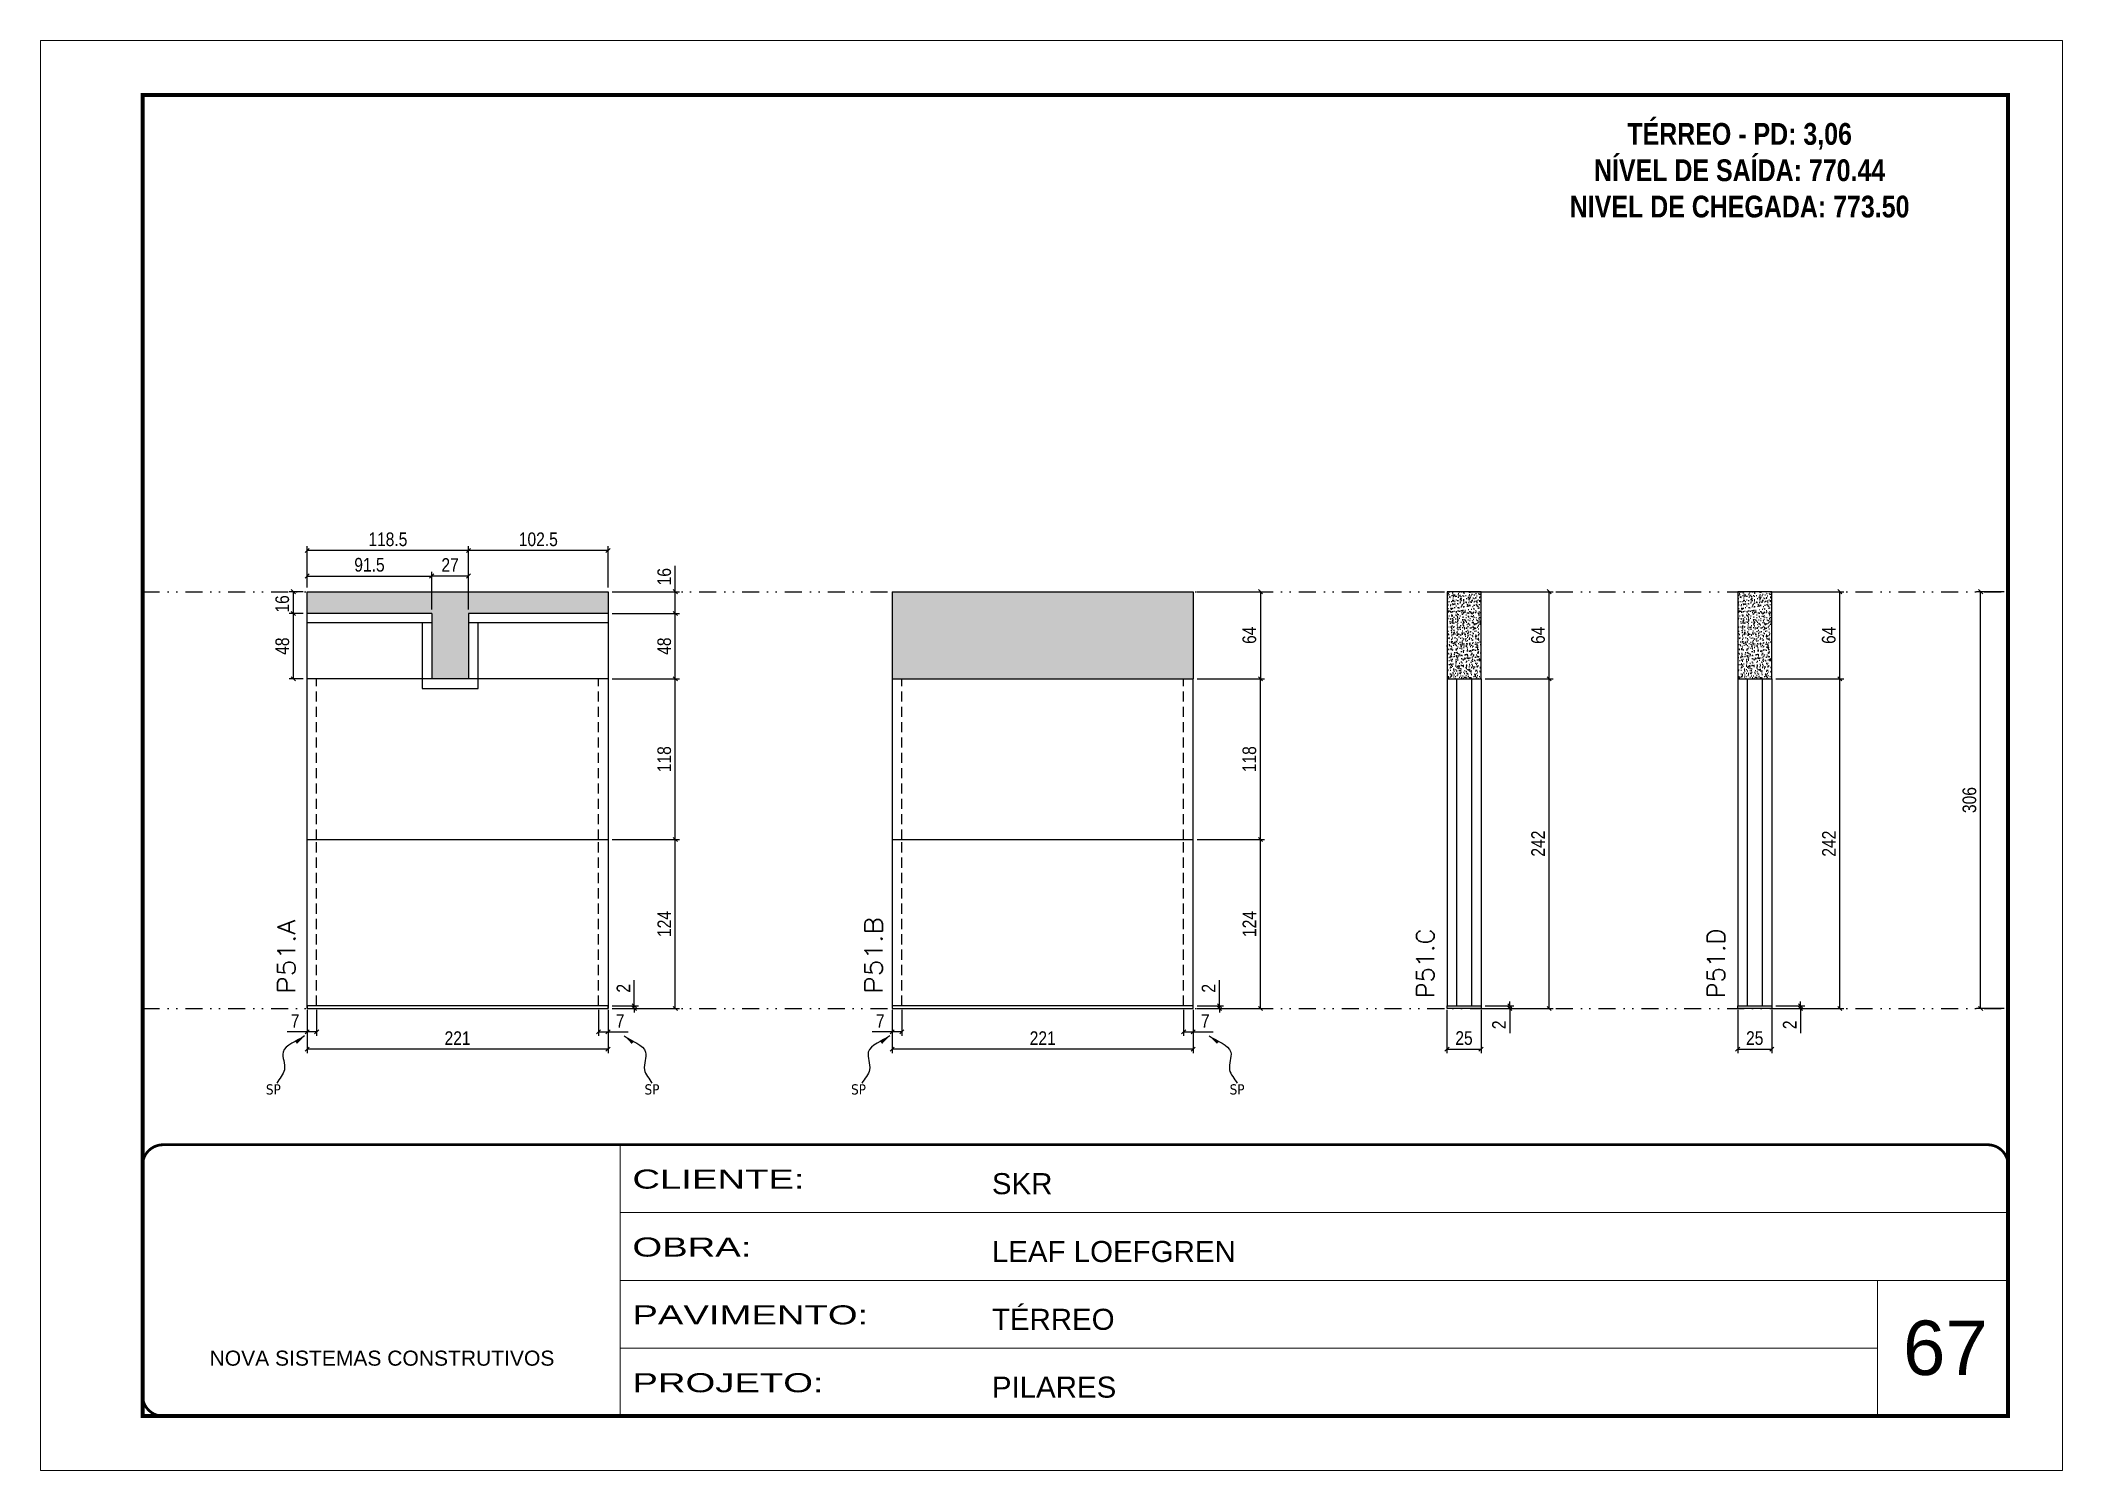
# Model space of a CAD drawing. Extents: x 14400 to 27878, y -21631 to 6985.
# Drawn here: x 17570 to 19055, y -12442 to -11392 of the extents above; entities that cross this region are included whole.
import ezdxf

# ---------------------------------------------------------------- set-up
doc = ezdxf.new("R2010")
doc.units = 0
for name, pattern in [('CONTINUO', [0]), ('DASHED', [0.75, 0.5, -0.25]), ('DIVIDE2', [0.625, 0.25, -0.125, 0, -0.125, 0, -0.125]), ('HIDDEN', [0.375, 0.25, -0.125])]:
    doc.linetypes.add(name, pattern=pattern)
for name, color, linetype, lineweight in [('CARIMBO', 255, 'Continuous', 9), ('Folhas', 255, 'Continuous', 9), ('SARRAFO DE PRESSAO', 251, 'DASHED', 9), ('Texto Seção', 7, 'Continuous', 15)]:
    doc.layers.add(name, color=color, linetype=linetype, lineweight=lineweight)
for name, color, linetype in [('COTA', 241, 'Continuous'), ('NOMENCLATURA', 7, 'Continuous'), ('Nível', 160, 'Continuous'), ('Painéis', 200, 'Continuous'), ('SARR_2.2x7', 40, 'Continuous'), ('Sarrafo de Pressão', 42, 'HIDDEN'), ('texto', 7, 'Continuous')]:
    doc.layers.add(name, color=color, linetype=linetype)
doc.styles.add('ARIAL', font='arial.ttf')
doc.styles.add('COTA TECNICA', font='techl___.ttf', dxfattribs={"height": 10})
doc.styles.add('COTA TECNICA-50', font='techl___.ttf', dxfattribs={"height": 10})
doc.styles.add('REGUA-120', font='ROMANS.shx', dxfattribs={"height": 15})
doc.styles.add('ROMANC', font='techb___.ttf', dxfattribs={"height": 2.5})
doc.styles.get("Standard").update_dxf_attribs({"font": 'arial.ttf'})
doc.styles.add('Tecnologia', font='')
doc.styles.get('Tecnologia').set_extended_font_data('Forgotten Futurist')
doc.dimstyles.new('COTA PAINEL-50', dxfattribs={"dimtxt": 10, "dimasz": 3, "dimexe": 3, "dimexo": 3, "dimgap": 3, "dimtad": 1, "dimdec": 1, "dimzin": 12, "dimdsep": 46, "dimtxsty": 'COTA TECNICA-50', "dimblk1": 'OBLIQUE', "dimblk2": 'OBLIQUE', "dimsah": 1, "dimcen": 0.9, "dimclrd": 4, "dimclre": 4, "dimclrt": 240, "dimadec": 1, "dimazin": 3, "dimtfac": 1, "dimtdec": 1, "dimtmove": 0, "dimatfit": 3, "dimfxl": 1, "dimtolj": 1, "dimtzin": 12, "dimarcsym": 0})
doc.dimstyles.new('PAINEL', dxfattribs={"dimtxt": 10, "dimasz": 3, "dimexe": 3, "dimexo": 3, "dimgap": 3, "dimtad": 1, "dimdec": 1, "dimzin": 12, "dimdsep": 46, "dimtxsty": 'COTA TECNICA', "dimblk1": 'OBLIQUE', "dimblk2": 'OBLIQUE', "dimsah": 1, "dimcen": 0.9, "dimclrd": 4, "dimclre": 4, "dimclrt": 240, "dimadec": 1, "dimazin": 3, "dimtfac": 1, "dimtdec": 1, "dimtmove": 0, "dimatfit": 3, "dimfxl": 1, "dimtolj": 1, "dimtzin": 12, "dimarcsym": 0})
doc.dimstyles.get("Standard").update_dxf_attribs({"dimtxt": 0.18, "dimasz": 0.18, "dimexe": 0.18, "dimexo": 0.0625, "dimgap": 0.09, "dimtad": 0, "dimtih": 1, "dimtoh": 1, "dimdec": 4, "dimzin": 0, "dimdsep": 46, "dimtxsty": 'Standard', "dimcen": 0.09, "dimadec": 0, "dimazin": 0, "dimtfac": 1, "dimtdec": 4, "dimtofl": 0, "dimtmove": 0, "dimatfit": 3, "dimfxl": 1, "dimtolj": 1, "dimtzin": 0, "dimarcsym": 0})

msp = doc.modelspace()

# ---------------------------------------------------------------- texts
at = {"layer": 'CARIMBO', "style": 'ARIAL'}
msp.add_text('67', height=40, dxfattribs=at).set_placement((18937.83, -12372.33))
at = {"layer": 'NOMENCLATURA', "color": 2, "insert": (18817.81, -11426.41), "char_height": 16, "attachment_point": 2, "style": 'ROMANC'}
msp.add_mtext_dynamic_manual_height_columns('\\PTÉRREO - PD: 3,06\\PNÍVEL DE SAÍDA: 770.44\\PNIVEL DE CHEGADA: 773.50', width=432.3511, gutter_width=1, heights=[0], dxfattribs=at)
at = {"layer": 'texto', "color": 0, "char_height": 7.5, "attachment_point": 5}
for insert in [(17741.04, -12162.68), (18019.07, -12162.68), (18170.74, -12162.68), (18448.77, -12162.68)]:
    msp.add_mtext('{\\fTahoma|b0|i0|c0|p34;\\C4;SP}', dxfattribs=dict(at, insert=insert))
at = {"layer": 'Texto Seção', "style": 'REGUA-120', "width": 1.1}
for s, p in [('P51.A', (17757.08, -12092.43)), ('P51.B', (18188.27, -12092.43))]:
    msp.add_text(s, height=13, rotation=90, dxfattribs=at).set_placement(p)
at = {"layer": 'Texto Seção', "char_height": 13, "width": 370.6998, "attachment_point": 7, "rotation": 90, "style": 'REGUA-120'}
for s, insert in [('P51.C', (18593.48, -12095.78)), ('P51.D', (18806.99, -12095.78))]:
    msp.add_mtext(s, dxfattribs=dict(at, insert=insert))

# ---------------------------------------------------------------- blocks, each defined once
blk = doc.blocks.new('9999999999')
at = {"color": 30, "linetype": 'CONTINUO'}
for p, q in [((98564.6, 34230.2), (98564.6, 34429.4)), ((98564.6, 34379.6), (99584, 34379.6)), ((98564.6, 34329.8), (99488, 34329.8)), ((99584, 34329.8), (99488, 34329.8)), ((99488, 34329.8), (99488, 34230.2)), ((98564.6, 34280), (99488, 34280))]:
    blk.add_line(p, q, dxfattribs=at)
at = {"color": 30, "linetype": 'CONTINUO', "const_width": 2}
blk.add_lwpolyline([(99584, 34230.2), (99584, 34414.4, 0.414214), (99569, 34429.4), (98229, 34429.4, 0.414214), (98214, 34414.4), (98214, 34245.2, 0.414214), (98229, 34230.2), (99584, 34230.2)], format="xyb", dxfattribs=at)
at = {"layer": 'Folhas'}
blk.add_lwpolyline([(98139, 34190.2), (99624, 34190.2), (99624, 35240.2), (98139, 35240.2)], close=True, dxfattribs=at)
at = {"layer": 'Folhas', "color": 30, "const_width": 3}
blk.add_lwpolyline([(98214, 34230.2), (99584, 34230.2), (99584, 35200.2), (98214, 35200.2)], close=True, dxfattribs=at)
at = {"color": 7, "linetype": 'Continuous', "ltscale": 5, "style": 'ARIAL'}
for s, height, p in [('SKR', 15.48, (98837.7, 34393.1)), ('LEAF LOEFGREN', 15.483, (98837.7, 34343.3)), ('TÉRREO', 15.48, (98837.7, 34293.5)), ('NOVA SISTEMAS CONSTRUTIVOS', 11.059, (98263.2, 34267.2)), ('PILARES', 15.48, (98837.7, 34243.7))]:
    blk.add_text(s, height=height, dxfattribs=at).set_placement(p)
at = {"layer": 'Folhas', "color": 7, "style": 'Tecnologia', "width": 1.5}
for s, p in [('CLIENTE:', (98573.7, 34397.2)), ('OBRA:', (98573.7, 34347.3)), ('PAVIMENTO:', (98573.7, 34297.5)), ('PROJETO:', (98573.7, 34247.7))]:
    blk.add_text(s, height=14, dxfattribs=at).set_placement(p)
blk = doc.blocks.new('_Oblique')
at = {"color": 0, "linetype": 'ByBlock', "lineweight": -2}
blk.add_line((-0.5, -0.5), (0.5, 0.5), dxfattribs=at)
blk = doc.blocks.new('*D2539')
at = {"layer": 'COTA', "color": 4, "lineweight": -2, "transparency": 16777216}
for p, q in [((18602.9, -12104.2), (18602.9, -12136.1)), ((18627.9, -12104.2), (18627.9, -12136.1)), ((18602.9, -12133.1), (18627.9, -12133.1))]:
    blk.add_line(p, q, dxfattribs=at)
at = {"layer": 'Defpoints', "color": 0, "transparency": 16777216}
for p in [(18602.9, -12101.2), (18627.9, -12101.2), (18627.9, -12133.1)]:
    blk.add_point(p, dxfattribs=at)
at = {"layer": 'COTA', "color": 4, "lineweight": -2, "transparency": 16777216, "xscale": 3, "yscale": 3, "zscale": 3, "rotation": 180}
blk.add_blockref('_Oblique', (18602.9, -12133.1), dxfattribs=at)
at = {"layer": 'COTA', "color": 4, "lineweight": -2, "transparency": 16777216, "xscale": 3, "yscale": 3, "zscale": 3}
blk.add_blockref('_Oblique', (18627.9, -12133.1), dxfattribs=at)
at = {"layer": 'COTA', "color": 240, "transparency": 16777216, "insert": (18615.4, -12125), "char_height": 10, "attachment_point": 5, "style": 'COTA TECNICA'}
blk.add_mtext('\\A1;25', dxfattribs=at)
blk = doc.blocks.new('*D2540')
at = {"layer": 'COTA', "color": 4, "lineweight": -2, "transparency": 16777216}
for p, q in [((18630.9, -12101.2), (18652.1, -12101.2)), ((18649.1, -12101.2), (18649.1, -12098.2)), ((18649.1, -12101.2), (18649.1, -12103.2)), ((18630.9, -12103.2), (18652.1, -12103.2)), ((18649.1, -12103.2), (18649.1, -12121.3))]:
    blk.add_line(p, q, dxfattribs=at)
at = {"layer": 'Defpoints', "color": 0, "transparency": 16777216}
for p in [(18627.9, -12101.2), (18649.1, -12101.2), (18627.9, -12103.2)]:
    blk.add_point(p, dxfattribs=at)
at = {"layer": 'COTA', "color": 4, "lineweight": -2, "transparency": 16777216, "xscale": 3, "yscale": 3, "zscale": 3}
for p, rotation in [((18649.1, -12101.2), 270), ((18649.1, -12103.2), 90)]:
    blk.add_blockref('_Oblique', p, dxfattribs=dict(at, rotation=rotation))
at = {"layer": 'COTA', "color": 240, "transparency": 16777216, "insert": (18641.1, -12115.2), "char_height": 10, "attachment_point": 5, "rotation": 90, "style": 'COTA TECNICA-50'}
blk.add_mtext('\\A1;2', dxfattribs=at)
blk = doc.blocks.new('*D2541')
at = {"layer": 'COTA', "color": 4, "lineweight": -2, "transparency": 16777216}
for p, q in [((18630.9, -11861.2), (18680.9, -11861.2)), ((18677.9, -12103.2), (18677.9, -11861.2)), ((18630.9, -12103.2), (18680.9, -12103.2))]:
    blk.add_line(p, q, dxfattribs=at)
at = {"layer": 'Defpoints', "color": 0, "transparency": 16777216}
for p in [(18627.9, -11861.2), (18677.9, -11861.2), (18627.9, -12103.2)]:
    blk.add_point(p, dxfattribs=at)
at = {"layer": 'COTA', "color": 4, "lineweight": -2, "transparency": 16777216, "xscale": 3, "yscale": 3, "zscale": 3}
for p, rotation in [((18677.9, -11861.2), 90), ((18677.9, -12103.2), 270)]:
    blk.add_blockref('_Oblique', p, dxfattribs=dict(at, rotation=rotation))
at = {"layer": 'COTA', "color": 240, "transparency": 16777216, "insert": (18669.8, -11982.2), "char_height": 10, "attachment_point": 5, "rotation": 90, "style": 'COTA TECNICA-50'}
blk.add_mtext('\\A1;242', dxfattribs=at)
blk = doc.blocks.new('*D2556')
at = {"layer": 'COTA', "color": 4, "lineweight": -2, "transparency": 16777216}
for p, q in [((18630.9, -11797.2), (18680.9, -11797.2)), ((18677.9, -11861.2), (18677.9, -11797.2)), ((18630.9, -11861.2), (18680.9, -11861.2))]:
    blk.add_line(p, q, dxfattribs=at)
at = {"layer": 'Defpoints', "color": 0, "transparency": 16777216}
for p in [(18627.9, -11797.2), (18677.9, -11797.2), (18627.9, -11861.2)]:
    blk.add_point(p, dxfattribs=at)
at = {"layer": 'COTA', "color": 4, "lineweight": -2, "transparency": 16777216, "xscale": 3, "yscale": 3, "zscale": 3}
for p, rotation in [((18677.9, -11797.2), 90), ((18677.9, -11861.2), 270)]:
    blk.add_blockref('_Oblique', p, dxfattribs=dict(at, rotation=rotation))
at = {"layer": 'COTA', "color": 240, "transparency": 16777216, "insert": (18669.8, -11829.2), "char_height": 10, "attachment_point": 5, "rotation": 90, "style": 'COTA TECNICA'}
blk.add_mtext('\\A1;64', dxfattribs=at)
blk = doc.blocks.new('*D2557')
at = {"layer": 'COTA', "color": 4, "lineweight": -2, "transparency": 16777216}
for p, q in [((19012, -11797.2), (18991.8, -11797.2)), ((18994.8, -12103.2), (18994.8, -11797.2)), ((19012, -12103.2), (18991.8, -12103.2))]:
    blk.add_line(p, q, dxfattribs=at)
at = {"layer": 'Defpoints', "color": 0, "transparency": 16777216}
for p in [(18994.8, -11797.2), (19015, -11797.2), (19015, -12103.2)]:
    blk.add_point(p, dxfattribs=at)
at = {"layer": 'COTA', "color": 4, "lineweight": -2, "transparency": 16777216, "xscale": 3, "yscale": 3, "zscale": 3}
for p, rotation in [((18994.8, -11797.2), 90), ((18994.8, -12103.2), 270)]:
    blk.add_blockref('_Oblique', p, dxfattribs=dict(at, rotation=rotation))
at = {"layer": 'COTA', "color": 240, "transparency": 16777216, "insert": (18986.6, -11950.2), "char_height": 10, "attachment_point": 5, "rotation": 90, "style": 'COTA TECNICA'}
blk.add_mtext('\\A1;306', dxfattribs=at)
blk = doc.blocks.new('*D2542')
at = {"layer": 'COTA', "color": 4, "lineweight": -2, "transparency": 16777216}
for p, q in [((18816.4, -12104.2), (18816.4, -12136.1)), ((18841.4, -12104.2), (18841.4, -12136.1)), ((18816.4, -12133.1), (18841.4, -12133.1))]:
    blk.add_line(p, q, dxfattribs=at)
at = {"layer": 'Defpoints', "color": 0, "transparency": 16777216}
for p in [(18816.4, -12101.2), (18841.4, -12101.2), (18841.4, -12133.1)]:
    blk.add_point(p, dxfattribs=at)
at = {"layer": 'COTA', "color": 4, "lineweight": -2, "transparency": 16777216, "xscale": 3, "yscale": 3, "zscale": 3, "rotation": 180}
blk.add_blockref('_Oblique', (18816.4, -12133.1), dxfattribs=at)
at = {"layer": 'COTA', "color": 4, "lineweight": -2, "transparency": 16777216, "xscale": 3, "yscale": 3, "zscale": 3}
blk.add_blockref('_Oblique', (18841.4, -12133.1), dxfattribs=at)
at = {"layer": 'COTA', "color": 240, "transparency": 16777216, "insert": (18828.9, -12125), "char_height": 10, "attachment_point": 5, "style": 'COTA TECNICA'}
blk.add_mtext('\\A1;25', dxfattribs=at)
blk = doc.blocks.new('*D2543')
at = {"layer": 'COTA', "color": 4, "lineweight": -2, "transparency": 16777216}
for p, q in [((18844.4, -12101.2), (18865.6, -12101.2)), ((18862.6, -12101.2), (18862.6, -12098.2)), ((18862.6, -12101.2), (18862.6, -12103.2)), ((18844.4, -12103.2), (18865.6, -12103.2)), ((18862.6, -12103.2), (18862.6, -12121.3))]:
    blk.add_line(p, q, dxfattribs=at)
at = {"layer": 'Defpoints', "color": 0, "transparency": 16777216}
for p in [(18841.4, -12101.2), (18862.6, -12101.2), (18841.4, -12103.2)]:
    blk.add_point(p, dxfattribs=at)
at = {"layer": 'COTA', "color": 4, "lineweight": -2, "transparency": 16777216, "xscale": 3, "yscale": 3, "zscale": 3}
for p, rotation in [((18862.6, -12101.2), 270), ((18862.6, -12103.2), 90)]:
    blk.add_blockref('_Oblique', p, dxfattribs=dict(at, rotation=rotation))
at = {"layer": 'COTA', "color": 240, "transparency": 16777216, "insert": (18854.6, -12115.2), "char_height": 10, "attachment_point": 5, "rotation": 90, "style": 'COTA TECNICA-50'}
blk.add_mtext('\\A1;2', dxfattribs=at)
blk = doc.blocks.new('*D2544')
at = {"layer": 'COTA', "color": 4, "lineweight": -2, "transparency": 16777216}
for p, q in [((18844.4, -11861.2), (18894.4, -11861.2)), ((18891.4, -12103.2), (18891.4, -11861.2)), ((18844.4, -12103.2), (18894.4, -12103.2))]:
    blk.add_line(p, q, dxfattribs=at)
at = {"layer": 'Defpoints', "color": 0, "transparency": 16777216}
for p in [(18841.4, -11861.2), (18891.4, -11861.2), (18841.4, -12103.2)]:
    blk.add_point(p, dxfattribs=at)
at = {"layer": 'COTA', "color": 4, "lineweight": -2, "transparency": 16777216, "xscale": 3, "yscale": 3, "zscale": 3}
for p, rotation in [((18891.4, -11861.2), 90), ((18891.4, -12103.2), 270)]:
    blk.add_blockref('_Oblique', p, dxfattribs=dict(at, rotation=rotation))
at = {"layer": 'COTA', "color": 240, "transparency": 16777216, "insert": (18883.4, -11982.2), "char_height": 10, "attachment_point": 5, "rotation": 90, "style": 'COTA TECNICA-50'}
blk.add_mtext('\\A1;242', dxfattribs=at)
blk = doc.blocks.new('*D2558')
at = {"layer": 'COTA', "color": 4, "lineweight": -2, "transparency": 16777216}
for p, q in [((18844.4, -11797.2), (18894.4, -11797.2)), ((18891.4, -11861.2), (18891.4, -11797.2)), ((18844.4, -11861.2), (18894.4, -11861.2))]:
    blk.add_line(p, q, dxfattribs=at)
at = {"layer": 'Defpoints', "color": 0, "transparency": 16777216}
for p in [(18841.4, -11797.2), (18891.4, -11797.2), (18841.4, -11861.2)]:
    blk.add_point(p, dxfattribs=at)
at = {"layer": 'COTA', "color": 4, "lineweight": -2, "transparency": 16777216, "xscale": 3, "yscale": 3, "zscale": 3}
for p, rotation in [((18891.4, -11797.2), 90), ((18891.4, -11861.2), 270)]:
    blk.add_blockref('_Oblique', p, dxfattribs=dict(at, rotation=rotation))
at = {"layer": 'COTA', "color": 240, "transparency": 16777216, "insert": (18883.3, -11829.2), "char_height": 10, "attachment_point": 5, "rotation": 90, "style": 'COTA TECNICA'}
blk.add_mtext('\\A1;64', dxfattribs=at)
blk = doc.blocks.new('*D2549')
at = {"layer": 'COTA', "color": 4, "lineweight": -2, "transparency": 16777216}
for p, q in [((17765.8, -12104.2), (17765.8, -12136.1)), ((17986.8, -12104.2), (17986.8, -12136.1)), ((17986.8, -12133.1), (17765.8, -12133.1))]:
    blk.add_line(p, q, dxfattribs=at)
at = {"layer": 'Defpoints', "color": 0, "transparency": 16777216}
for p in [(17765.8, -12101.2), (17986.8, -12101.2), (17765.8, -12133.1)]:
    blk.add_point(p, dxfattribs=at)
at = {"layer": 'COTA', "color": 4, "lineweight": -2, "transparency": 16777216, "xscale": 3, "yscale": 3, "zscale": 3, "rotation": 180}
blk.add_blockref('_Oblique', (17765.8, -12133.1), dxfattribs=at)
at = {"layer": 'COTA', "color": 4, "lineweight": -2, "transparency": 16777216, "xscale": 3, "yscale": 3, "zscale": 3}
blk.add_blockref('_Oblique', (17986.8, -12133.1), dxfattribs=at)
at = {"layer": 'COTA', "color": 240, "transparency": 16777216, "insert": (17876.3, -12125), "char_height": 10, "attachment_point": 5, "style": 'COTA TECNICA'}
blk.add_mtext('\\A1;221', dxfattribs=at)
blk = doc.blocks.new('*D2550')
at = {"layer": 'COTA', "color": 4, "lineweight": -2, "transparency": 16777216}
for p, q in [((17979.8, -12104.2), (17979.8, -12123.4)), ((17986.8, -12106.2), (17986.8, -12123.4)), ((17979.8, -12120.4), (17986.8, -12120.4)), ((17986.8, -12120.4), (18001.6, -12120.4))]:
    blk.add_line(p, q, dxfattribs=at)
at = {"layer": 'Defpoints', "color": 0, "transparency": 16777216}
for p in [(17979.8, -12101.2), (17986.8, -12103.2), (17986.8, -12120.4)]:
    blk.add_point(p, dxfattribs=at)
at = {"layer": 'COTA', "color": 4, "lineweight": -2, "transparency": 16777216, "xscale": 3, "yscale": 3, "zscale": 3, "rotation": 180}
blk.add_blockref('_Oblique', (17979.8, -12120.4), dxfattribs=at)
at = {"layer": 'COTA', "color": 4, "lineweight": -2, "transparency": 16777216, "xscale": 3, "yscale": 3, "zscale": 3}
blk.add_blockref('_Oblique', (17986.8, -12120.4), dxfattribs=at)
at = {"layer": 'COTA', "color": 240, "transparency": 16777216, "insert": (17995.7, -12112.4), "char_height": 10, "attachment_point": 5, "style": 'COTA TECNICA-50'}
blk.add_mtext('\\A1;7', dxfattribs=at)
blk = doc.blocks.new('*D2551')
at = {"layer": 'COTA', "color": 4, "lineweight": -2, "transparency": 16777216}
for p, q in [((17765.8, -12106.2), (17765.8, -12123.4)), ((17772.8, -12104.2), (17772.8, -12123.4)), ((17765.8, -12120.4), (17751.1, -12120.4)), ((17772.8, -12120.4), (17765.8, -12120.4))]:
    blk.add_line(p, q, dxfattribs=at)
at = {"layer": 'Defpoints', "color": 0, "transparency": 16777216}
for p in [(17772.8, -12101.2), (17765.8, -12103.2), (17765.8, -12120.4)]:
    blk.add_point(p, dxfattribs=at)
at = {"layer": 'COTA', "color": 4, "lineweight": -2, "transparency": 16777216, "xscale": 3, "yscale": 3, "zscale": 3, "rotation": 180}
blk.add_blockref('_Oblique', (17765.8, -12120.4), dxfattribs=at)
at = {"layer": 'COTA', "color": 4, "lineweight": -2, "transparency": 16777216, "xscale": 3, "yscale": 3, "zscale": 3}
blk.add_blockref('_Oblique', (17772.8, -12120.4), dxfattribs=at)
at = {"layer": 'COTA', "color": 240, "transparency": 16777216, "insert": (17757, -12112.4), "char_height": 10, "attachment_point": 5, "style": 'COTA TECNICA-50'}
blk.add_mtext('\\A1;7', dxfattribs=at)
blk = doc.blocks.new('*D2552')
at = {"layer": 'COTA', "color": 4, "lineweight": -2, "transparency": 16777216}
for p, q in [((18006.1, -12101.2), (18006.1, -12082.4)), ((17989.8, -12101.2), (18009.1, -12101.2)), ((18006.1, -12103.2), (18006.1, -12101.2)), ((17989.8, -12103.2), (18009.1, -12103.2)), ((18006.1, -12103.2), (18006.1, -12106.2))]:
    blk.add_line(p, q, dxfattribs=at)
at = {"layer": 'Defpoints', "color": 0, "transparency": 16777216}
for p in [(17986.8, -12101.2), (17986.8, -12103.2), (18006.1, -12103.2)]:
    blk.add_point(p, dxfattribs=at)
at = {"layer": 'COTA', "color": 4, "lineweight": -2, "transparency": 16777216, "xscale": 3, "yscale": 3, "zscale": 3}
for p, rotation in [((18006.1, -12101.2), 270), ((18006.1, -12103.2), 90)]:
    blk.add_blockref('_Oblique', p, dxfattribs=dict(at, rotation=rotation))
at = {"layer": 'COTA', "color": 240, "transparency": 16777216, "insert": (17998.1, -12088.4), "char_height": 10, "attachment_point": 5, "rotation": 90, "style": 'COTA TECNICA-50'}
blk.add_mtext('\\A1;2', dxfattribs=at)
blk = doc.blocks.new('*D2553')
at = {"layer": 'COTA', "color": 4, "linetype": 'ByBlock', "lineweight": -2, "transparency": 16777216}
for p, q in [((17989.8, -11979.2), (18039.2, -11979.2)), ((18036.2, -12103.2), (18036.2, -11979.2)), ((17989.8, -12103.2), (18039.2, -12103.2))]:
    blk.add_line(p, q, dxfattribs=at)
at = {"layer": 'Defpoints', "color": 0, "linetype": 'ByBlock', "transparency": 16777216}
for p in [(17986.8, -11979.2), (18036.2, -11979.2), (17986.8, -12103.2)]:
    blk.add_point(p, dxfattribs=at)
at = {"layer": 'COTA', "color": 4, "linetype": 'ByBlock', "lineweight": -2, "transparency": 16777216, "xscale": 3, "yscale": 3, "zscale": 3}
for p, rotation in [((18036.2, -11979.2), 90), ((18036.2, -12103.2), 270)]:
    blk.add_blockref('_Oblique', p, dxfattribs=dict(at, rotation=rotation))
at = {"layer": 'COTA', "color": 240, "linetype": 'ByBlock', "transparency": 16777216, "insert": (18028.1, -12041.2), "char_height": 10, "attachment_point": 5, "rotation": 90, "style": 'COTA TECNICA'}
blk.add_mtext('\\A1;124', dxfattribs=at)
blk = doc.blocks.new('*D2554')
at = {"layer": 'COTA', "color": 4, "linetype": 'ByBlock', "lineweight": -2, "transparency": 16777216}
for p, q in [((17989.8, -11979.2), (18039.2, -11979.2)), ((18036.2, -12103.2), (18036.2, -11979.2)), ((17989.8, -12103.2), (18039.2, -12103.2))]:
    blk.add_line(p, q, dxfattribs=at)
at = {"layer": 'Defpoints', "color": 0, "linetype": 'ByBlock', "transparency": 16777216}
for p in [(17986.8, -11979.2), (18036.2, -11979.2), (17986.8, -12103.2)]:
    blk.add_point(p, dxfattribs=at)
at = {"layer": 'COTA', "color": 4, "linetype": 'ByBlock', "lineweight": -2, "transparency": 16777216, "xscale": 3, "yscale": 3, "zscale": 3}
for p, rotation in [((18036.2, -11979.2), 90), ((18036.2, -12103.2), 270)]:
    blk.add_blockref('_Oblique', p, dxfattribs=dict(at, rotation=rotation))
at = {"layer": 'COTA', "color": 240, "linetype": 'ByBlock', "transparency": 16777216, "insert": (18028.1, -12041.2), "char_height": 10, "attachment_point": 5, "rotation": 90, "style": 'COTA TECNICA'}
blk.add_mtext('\\A1;124', dxfattribs=at)
blk = doc.blocks.new('*D2555')
at = {"layer": 'COTA', "color": 4, "lineweight": -2, "transparency": 16777216}
for p, q in [((17762.8, -11813.2), (17752.7, -11813.2)), ((17755.7, -11861.2), (17755.7, -11813.2)), ((17762.8, -11861.2), (17752.7, -11861.2))]:
    blk.add_line(p, q, dxfattribs=at)
at = {"layer": 'Defpoints', "color": 0, "transparency": 16777216}
for p in [(17755.7, -11813.2), (17765.8, -11813.2), (17765.8, -11861.2)]:
    blk.add_point(p, dxfattribs=at)
at = {"layer": 'COTA', "color": 4, "lineweight": -2, "transparency": 16777216, "xscale": 3, "yscale": 3, "zscale": 3}
for p, rotation in [((17755.7, -11813.2), 90), ((17755.7, -11861.2), 270)]:
    blk.add_blockref('_Oblique', p, dxfattribs=dict(at, rotation=rotation))
at = {"layer": 'COTA', "color": 240, "transparency": 16777216, "insert": (17747.6, -11837.2), "char_height": 10, "attachment_point": 5, "rotation": 90, "style": 'COTA TECNICA'}
blk.add_mtext('\\A1;48', dxfattribs=at)
blk = doc.blocks.new('*D2565')
at = {"layer": 'COTA', "color": 4, "lineweight": -2, "transparency": 16777216}
for p, q in [((17762.8, -11797.2), (17752.7, -11797.2)), ((17755.7, -11813.2), (17755.7, -11797.2)), ((17762.8, -11813.2), (17752.7, -11813.2))]:
    blk.add_line(p, q, dxfattribs=at)
at = {"layer": 'Defpoints', "color": 0, "transparency": 16777216}
for p in [(17755.7, -11797.2), (17765.8, -11797.2), (17765.8, -11813.2)]:
    blk.add_point(p, dxfattribs=at)
at = {"layer": 'COTA', "color": 4, "lineweight": -2, "transparency": 16777216, "xscale": 3, "yscale": 3, "zscale": 3}
for p, rotation in [((17755.7, -11797.2), 90), ((17755.7, -11813.2), 270)]:
    blk.add_blockref('_Oblique', p, dxfattribs=dict(at, rotation=rotation))
at = {"layer": 'COTA', "color": 240, "transparency": 16777216, "insert": (17747.6, -11806.2), "char_height": 10, "attachment_point": 5, "rotation": 90, "style": 'COTA TECNICA'}
blk.add_mtext('\\A1;16', dxfattribs=at)
blk = doc.blocks.new('*D2566')
at = {"layer": 'COTA', "color": 4, "lineweight": -2, "transparency": 16777216}
for p, q in [((17989.8, -11813.2), (18039.2, -11813.2)), ((18036.2, -11861.2), (18036.2, -11813.2)), ((17989.8, -11861.2), (18039.2, -11861.2))]:
    blk.add_line(p, q, dxfattribs=at)
at = {"layer": 'Defpoints', "color": 0, "transparency": 16777216}
for p in [(17986.8, -11813.2), (18036.2, -11813.2), (17986.8, -11861.2)]:
    blk.add_point(p, dxfattribs=at)
at = {"layer": 'COTA', "color": 4, "lineweight": -2, "transparency": 16777216, "xscale": 3, "yscale": 3, "zscale": 3}
for p, rotation in [((18036.2, -11813.2), 90), ((18036.2, -11861.2), 270)]:
    blk.add_blockref('_Oblique', p, dxfattribs=dict(at, rotation=rotation))
at = {"layer": 'COTA', "color": 240, "transparency": 16777216, "insert": (18028.1, -11837.2), "char_height": 10, "attachment_point": 5, "rotation": 90, "style": 'COTA TECNICA'}
blk.add_mtext('\\A1;48', dxfattribs=at)
blk = doc.blocks.new('*D2567')
at = {"layer": 'COTA', "color": 4, "lineweight": -2, "transparency": 16777216}
for p, q in [((17884.3, -11810.2), (17884.3, -11763.9)), ((17986.8, -11766.9), (17884.3, -11766.9)), ((17986.8, -11794.2), (17986.8, -11763.9))]:
    blk.add_line(p, q, dxfattribs=at)
at = {"layer": 'Defpoints', "color": 0, "transparency": 16777216}
for p in [(17884.3, -11766.9), (17986.8, -11797.2), (17884.3, -11813.2)]:
    blk.add_point(p, dxfattribs=at)
at = {"layer": 'COTA', "color": 4, "lineweight": -2, "transparency": 16777216, "xscale": 3, "yscale": 3, "zscale": 3, "rotation": 180}
blk.add_blockref('_Oblique', (17884.3, -11766.9), dxfattribs=at)
at = {"layer": 'COTA', "color": 4, "lineweight": -2, "transparency": 16777216, "xscale": 3, "yscale": 3, "zscale": 3}
blk.add_blockref('_Oblique', (17986.8, -11766.9), dxfattribs=at)
at = {"layer": 'COTA', "color": 240, "transparency": 16777216, "insert": (17935.6, -11758.8), "char_height": 10, "attachment_point": 5, "style": 'COTA TECNICA'}
blk.add_mtext('\\A1;102.5', dxfattribs=at)
blk = doc.blocks.new('*D2568')
at = {"layer": 'COTA', "color": 4, "lineweight": -2, "transparency": 16777216}
for p, q in [((17857.3, -11810.2), (17857.3, -11782.7)), ((17884.3, -11785.7), (17857.3, -11785.7)), ((17884.3, -11810.2), (17884.3, -11782.7))]:
    blk.add_line(p, q, dxfattribs=at)
at = {"layer": 'Defpoints', "color": 0, "transparency": 16777216}
for p in [(17857.3, -11785.7), (17857.3, -11813.2), (17884.3, -11813.2)]:
    blk.add_point(p, dxfattribs=at)
at = {"layer": 'COTA', "color": 4, "lineweight": -2, "transparency": 16777216, "xscale": 3, "yscale": 3, "zscale": 3, "rotation": 180}
blk.add_blockref('_Oblique', (17857.3, -11785.7), dxfattribs=at)
at = {"layer": 'COTA', "color": 4, "lineweight": -2, "transparency": 16777216, "xscale": 3, "yscale": 3, "zscale": 3}
blk.add_blockref('_Oblique', (17884.3, -11785.7), dxfattribs=at)
at = {"layer": 'COTA', "color": 240, "transparency": 16777216, "insert": (17870.8, -11777.6), "char_height": 10, "attachment_point": 5, "style": 'COTA TECNICA'}
blk.add_mtext('\\A1;27', dxfattribs=at)
blk = doc.blocks.new('*D2545')
at = {"layer": 'COTA', "color": 4, "lineweight": -2, "transparency": 16777216}
for p, q in [((18195.5, -12104.2), (18195.5, -12136.1)), ((18416.5, -12104.2), (18416.5, -12136.1)), ((18416.5, -12133.1), (18195.5, -12133.1))]:
    blk.add_line(p, q, dxfattribs=at)
at = {"layer": 'Defpoints', "color": 0, "transparency": 16777216}
for p in [(18195.5, -12101.2), (18416.5, -12101.2), (18195.5, -12133.1)]:
    blk.add_point(p, dxfattribs=at)
at = {"layer": 'COTA', "color": 4, "lineweight": -2, "transparency": 16777216, "xscale": 3, "yscale": 3, "zscale": 3, "rotation": 180}
blk.add_blockref('_Oblique', (18195.5, -12133.1), dxfattribs=at)
at = {"layer": 'COTA', "color": 4, "lineweight": -2, "transparency": 16777216, "xscale": 3, "yscale": 3, "zscale": 3}
blk.add_blockref('_Oblique', (18416.5, -12133.1), dxfattribs=at)
at = {"layer": 'COTA', "color": 240, "transparency": 16777216, "insert": (18306, -12125), "char_height": 10, "attachment_point": 5, "style": 'COTA TECNICA'}
blk.add_mtext('\\A1;221', dxfattribs=at)
blk = doc.blocks.new('*D2546')
at = {"layer": 'COTA', "color": 4, "lineweight": -2, "transparency": 16777216}
for p, q in [((18409.5, -12104.2), (18409.5, -12123.4)), ((18416.5, -12106.2), (18416.5, -12123.4)), ((18409.5, -12120.4), (18416.5, -12120.4)), ((18416.5, -12120.4), (18431.3, -12120.4))]:
    blk.add_line(p, q, dxfattribs=at)
at = {"layer": 'Defpoints', "color": 0, "transparency": 16777216}
for p in [(18409.5, -12101.2), (18416.5, -12103.2), (18416.5, -12120.4)]:
    blk.add_point(p, dxfattribs=at)
at = {"layer": 'COTA', "color": 4, "lineweight": -2, "transparency": 16777216, "xscale": 3, "yscale": 3, "zscale": 3, "rotation": 180}
blk.add_blockref('_Oblique', (18409.5, -12120.4), dxfattribs=at)
at = {"layer": 'COTA', "color": 4, "lineweight": -2, "transparency": 16777216, "xscale": 3, "yscale": 3, "zscale": 3}
blk.add_blockref('_Oblique', (18416.5, -12120.4), dxfattribs=at)
at = {"layer": 'COTA', "color": 240, "transparency": 16777216, "insert": (18425.4, -12112.4), "char_height": 10, "attachment_point": 5, "style": 'COTA TECNICA-50'}
blk.add_mtext('\\A1;7', dxfattribs=at)
blk = doc.blocks.new('*D2547')
at = {"layer": 'COTA', "color": 4, "lineweight": -2, "transparency": 16777216}
for p, q in [((18195.5, -12106.2), (18195.5, -12123.4)), ((18202.5, -12104.2), (18202.5, -12123.4)), ((18195.5, -12120.4), (18180.8, -12120.4)), ((18202.5, -12120.4), (18195.5, -12120.4))]:
    blk.add_line(p, q, dxfattribs=at)
at = {"layer": 'Defpoints', "color": 0, "transparency": 16777216}
for p in [(18202.5, -12101.2), (18195.5, -12103.2), (18195.5, -12120.4)]:
    blk.add_point(p, dxfattribs=at)
at = {"layer": 'COTA', "color": 4, "lineweight": -2, "transparency": 16777216, "xscale": 3, "yscale": 3, "zscale": 3, "rotation": 180}
blk.add_blockref('_Oblique', (18195.5, -12120.4), dxfattribs=at)
at = {"layer": 'COTA', "color": 4, "lineweight": -2, "transparency": 16777216, "xscale": 3, "yscale": 3, "zscale": 3}
blk.add_blockref('_Oblique', (18202.5, -12120.4), dxfattribs=at)
at = {"layer": 'COTA', "color": 240, "transparency": 16777216, "insert": (18186.7, -12112.4), "char_height": 10, "attachment_point": 5, "style": 'COTA TECNICA-50'}
blk.add_mtext('\\A1;7', dxfattribs=at)
blk = doc.blocks.new('*D2548')
at = {"layer": 'COTA', "color": 4, "lineweight": -2, "transparency": 16777216}
for p, q in [((18435.8, -12101.2), (18435.8, -12082.4)), ((18419.5, -12101.2), (18438.8, -12101.2)), ((18435.8, -12103.2), (18435.8, -12101.2)), ((18419.5, -12103.2), (18438.8, -12103.2)), ((18435.8, -12103.2), (18435.8, -12106.2))]:
    blk.add_line(p, q, dxfattribs=at)
at = {"layer": 'Defpoints', "color": 0, "transparency": 16777216}
for p in [(18416.5, -12101.2), (18416.5, -12103.2), (18435.8, -12103.2)]:
    blk.add_point(p, dxfattribs=at)
at = {"layer": 'COTA', "color": 4, "lineweight": -2, "transparency": 16777216, "xscale": 3, "yscale": 3, "zscale": 3}
for p, rotation in [((18435.8, -12101.2), 270), ((18435.8, -12103.2), 90)]:
    blk.add_blockref('_Oblique', p, dxfattribs=dict(at, rotation=rotation))
at = {"layer": 'COTA', "color": 240, "transparency": 16777216, "insert": (18427.8, -12088.4), "char_height": 10, "attachment_point": 5, "rotation": 90, "style": 'COTA TECNICA-50'}
blk.add_mtext('\\A1;2', dxfattribs=at)
blk = doc.blocks.new('*D2561')
at = {"layer": 'COTA', "color": 4, "linetype": 'ByBlock', "lineweight": -2, "transparency": 16777216}
for p, q in [((18419.5, -11979.2), (18468.9, -11979.2)), ((18465.9, -12103.2), (18465.9, -11979.2)), ((18419.5, -12103.2), (18468.9, -12103.2))]:
    blk.add_line(p, q, dxfattribs=at)
at = {"layer": 'Defpoints', "color": 0, "linetype": 'ByBlock', "transparency": 16777216}
for p in [(18416.5, -11979.2), (18465.9, -11979.2), (18416.5, -12103.2)]:
    blk.add_point(p, dxfattribs=at)
at = {"layer": 'COTA', "color": 4, "linetype": 'ByBlock', "lineweight": -2, "transparency": 16777216, "xscale": 3, "yscale": 3, "zscale": 3}
for p, rotation in [((18465.9, -11979.2), 90), ((18465.9, -12103.2), 270)]:
    blk.add_blockref('_Oblique', p, dxfattribs=dict(at, rotation=rotation))
at = {"layer": 'COTA', "color": 240, "linetype": 'ByBlock', "transparency": 16777216, "insert": (18457.8, -12041.2), "char_height": 10, "attachment_point": 5, "rotation": 90, "style": 'COTA TECNICA'}
blk.add_mtext('\\A1;124', dxfattribs=at)
blk = doc.blocks.new('*D2562')
at = {"layer": 'COTA', "color": 4, "linetype": 'ByBlock', "lineweight": -2, "transparency": 16777216}
for p, q in [((18419.5, -11979.2), (18468.9, -11979.2)), ((18465.9, -12103.2), (18465.9, -11979.2)), ((18419.5, -12103.2), (18468.9, -12103.2))]:
    blk.add_line(p, q, dxfattribs=at)
at = {"layer": 'Defpoints', "color": 0, "linetype": 'ByBlock', "transparency": 16777216}
for p in [(18416.5, -11979.2), (18465.9, -11979.2), (18416.5, -12103.2)]:
    blk.add_point(p, dxfattribs=at)
at = {"layer": 'COTA', "color": 4, "linetype": 'ByBlock', "lineweight": -2, "transparency": 16777216, "xscale": 3, "yscale": 3, "zscale": 3}
for p, rotation in [((18465.9, -11979.2), 90), ((18465.9, -12103.2), 270)]:
    blk.add_blockref('_Oblique', p, dxfattribs=dict(at, rotation=rotation))
at = {"layer": 'COTA', "color": 240, "linetype": 'ByBlock', "transparency": 16777216, "insert": (18457.8, -12041.2), "char_height": 10, "attachment_point": 5, "rotation": 90, "style": 'COTA TECNICA'}
blk.add_mtext('\\A1;124', dxfattribs=at)
blk = doc.blocks.new('*D2563')
at = {"layer": 'COTA', "color": 4, "lineweight": -2, "transparency": 16777216}
for p, q in [((18419.5, -11861.2), (18468.9, -11861.2)), ((18465.9, -11979.2), (18465.9, -11861.2)), ((18419.5, -11979.2), (18468.9, -11979.2))]:
    blk.add_line(p, q, dxfattribs=at)
at = {"layer": 'Defpoints', "color": 0, "transparency": 16777216}
for p in [(18416.5, -11861.2), (18465.9, -11861.2), (18416.5, -11979.2)]:
    blk.add_point(p, dxfattribs=at)
at = {"layer": 'COTA', "color": 4, "lineweight": -2, "transparency": 16777216, "xscale": 3, "yscale": 3, "zscale": 3}
for p, rotation in [((18465.9, -11861.2), 90), ((18465.9, -11979.2), 270)]:
    blk.add_blockref('_Oblique', p, dxfattribs=dict(at, rotation=rotation))
at = {"layer": 'COTA', "color": 240, "transparency": 16777216, "insert": (18457.8, -11920.2), "char_height": 10, "attachment_point": 5, "rotation": 90, "style": 'COTA TECNICA'}
blk.add_mtext('\\A1;118', dxfattribs=at)
blk = doc.blocks.new('*D2564')
at = {"layer": 'COTA', "color": 4, "lineweight": -2, "transparency": 16777216}
for p, q in [((18419.5, -11797.2), (18468.9, -11797.2)), ((18465.9, -11797.2), (18465.9, -11861.2)), ((18419.5, -11861.2), (18468.9, -11861.2))]:
    blk.add_line(p, q, dxfattribs=at)
at = {"layer": 'Defpoints', "color": 0, "transparency": 16777216}
for p in [(18416.5, -11797.2), (18416.5, -11861.2), (18465.9, -11861.2)]:
    blk.add_point(p, dxfattribs=at)
at = {"layer": 'COTA', "color": 4, "lineweight": -2, "transparency": 16777216, "xscale": 3, "yscale": 3, "zscale": 3}
for p, rotation in [((18465.9, -11797.2), 90), ((18465.9, -11861.2), 270)]:
    blk.add_blockref('_Oblique', p, dxfattribs=dict(at, rotation=rotation))
at = {"layer": 'COTA', "color": 240, "transparency": 16777216, "insert": (18457.8, -11829.2), "char_height": 10, "attachment_point": 5, "rotation": 90, "style": 'COTA TECNICA'}
blk.add_mtext('\\A1;64', dxfattribs=at)
blk = doc.blocks.new('*D2559')
at = {"layer": 'COTA', "color": 4, "lineweight": -2, "transparency": 16777216}
for p, q in [((18036.2, -11797.2), (18036.2, -11778.2)), ((17989.8, -11797.2), (18039.2, -11797.2)), ((18036.2, -11813.2), (18036.2, -11797.2)), ((17989.8, -11813.2), (18039.2, -11813.2))]:
    blk.add_line(p, q, dxfattribs=at)
at = {"layer": 'Defpoints', "color": 0, "transparency": 16777216}
for p in [(17986.8, -11797.2), (18036.2, -11797.2), (17986.8, -11813.2)]:
    blk.add_point(p, dxfattribs=at)
at = {"layer": 'COTA', "color": 4, "lineweight": -2, "transparency": 16777216, "xscale": 3, "yscale": 3, "zscale": 3}
for p, rotation in [((18036.2, -11797.2), 90), ((18036.2, -11813.2), 270)]:
    blk.add_blockref('_Oblique', p, dxfattribs=dict(at, rotation=rotation))
at = {"layer": 'COTA', "color": 240, "transparency": 16777216, "insert": (18028.1, -11786.2), "char_height": 10, "attachment_point": 5, "rotation": 90, "style": 'COTA TECNICA'}
blk.add_mtext('\\A1;16', dxfattribs=at)
blk = doc.blocks.new('*D2560')
at = {"layer": 'COTA', "color": 4, "lineweight": -2, "transparency": 16777216}
for p, q in [((17989.8, -11861.2), (18039.2, -11861.2)), ((18036.2, -11979.2), (18036.2, -11861.2)), ((17989.8, -11979.2), (18039.2, -11979.2))]:
    blk.add_line(p, q, dxfattribs=at)
at = {"layer": 'Defpoints', "color": 0, "transparency": 16777216}
for p in [(17986.8, -11861.2), (18036.2, -11861.2), (17986.8, -11979.2)]:
    blk.add_point(p, dxfattribs=at)
at = {"layer": 'COTA', "color": 4, "lineweight": -2, "transparency": 16777216, "xscale": 3, "yscale": 3, "zscale": 3}
for p, rotation in [((18036.2, -11861.2), 90), ((18036.2, -11979.2), 270)]:
    blk.add_blockref('_Oblique', p, dxfattribs=dict(at, rotation=rotation))
at = {"layer": 'COTA', "color": 240, "transparency": 16777216, "insert": (18028.1, -11920.2), "char_height": 10, "attachment_point": 5, "rotation": 90, "style": 'COTA TECNICA'}
blk.add_mtext('\\A1;118', dxfattribs=at)
blk = doc.blocks.new('*D2569')
at = {"layer": 'COTA', "color": 4, "lineweight": -2, "transparency": 16777216}
for p, q in [((17765.8, -11794.2), (17765.8, -11782.7)), ((17765.8, -11785.7), (17857.3, -11785.7)), ((17857.3, -11810.2), (17857.3, -11782.7))]:
    blk.add_line(p, q, dxfattribs=at)
at = {"layer": 'Defpoints', "color": 0, "transparency": 16777216}
for p in [(17857.3, -11785.7), (17765.8, -11797.2), (17857.3, -11813.2)]:
    blk.add_point(p, dxfattribs=at)
at = {"layer": 'COTA', "color": 4, "lineweight": -2, "transparency": 16777216, "xscale": 3, "yscale": 3, "zscale": 3, "rotation": 180}
blk.add_blockref('_Oblique', (17765.8, -11785.7), dxfattribs=at)
at = {"layer": 'COTA', "color": 4, "lineweight": -2, "transparency": 16777216, "xscale": 3, "yscale": 3, "zscale": 3}
blk.add_blockref('_Oblique', (17857.3, -11785.7), dxfattribs=at)
at = {"layer": 'COTA', "color": 240, "transparency": 16777216, "insert": (17811.6, -11777.5), "char_height": 10, "attachment_point": 5, "style": 'COTA TECNICA'}
blk.add_mtext('\\A1;91.5', dxfattribs=at)
blk = doc.blocks.new('*D2570')
at = {"layer": 'COTA', "color": 4, "lineweight": -2, "transparency": 16777216}
for p, q in [((17765.8, -11794.2), (17765.8, -11763.9)), ((17884.3, -11766.9), (17765.8, -11766.9)), ((17884.3, -11810.2), (17884.3, -11763.9))]:
    blk.add_line(p, q, dxfattribs=at)
at = {"layer": 'Defpoints', "color": 0, "transparency": 16777216}
for p in [(17765.8, -11766.9), (17765.8, -11797.2), (17884.3, -11813.2)]:
    blk.add_point(p, dxfattribs=at)
at = {"layer": 'COTA', "color": 4, "lineweight": -2, "transparency": 16777216, "xscale": 3, "yscale": 3, "zscale": 3, "rotation": 180}
blk.add_blockref('_Oblique', (17765.8, -11766.9), dxfattribs=at)
at = {"layer": 'COTA', "color": 4, "lineweight": -2, "transparency": 16777216, "xscale": 3, "yscale": 3, "zscale": 3}
blk.add_blockref('_Oblique', (17884.3, -11766.9), dxfattribs=at)
at = {"layer": 'COTA', "color": 240, "transparency": 16777216, "insert": (17825.1, -11758.8), "char_height": 10, "attachment_point": 5, "style": 'COTA TECNICA'}
blk.add_mtext('\\A1;118.5', dxfattribs=at)

# ---------------------------------------------------------------- dimensions: what is measured, and where the dimension line sits
at = {"layer": 'COTA'}
for base, p1, p2, dimstyle, picture, middle in [((17765.82, -11766.94), (17884.32, -11813.19), (17765.82, -11797.19), 'PAINEL', '*D2570', (17825.07, -11758.8)), ((17857.32, -11785.66), (17765.82, -11797.19), (17857.32, -11813.19), 'PAINEL', '*D2569', (17811.57, -11777.52)), ((17986.82, -12120.43), (17979.82, -12101.19), (17986.82, -12103.19), 'COTA PAINEL-50', '*D2550', (17995.69, -12112.36)), ((18416.52, -12120.43), (18409.52, -12101.19), (18416.52, -12103.19), 'COTA PAINEL-50', '*D2546', (18425.39, -12112.36))]:
    dim = msp.add_linear_dim(base=base, p1=p1, p2=p2, dimstyle=dimstyle, dxfattribs=at)
    dim.commit()
    dim.dimension.update_dxf_attribs({"geometry": picture, "text_midpoint": middle})
for base, p1, p2, angle, dimstyle, picture, middle in [((17884.32, -11766.94), (17986.82, -11797.19), (17884.32, -11813.19), 180, 'PAINEL', '*D2567', (17935.57, -11758.83)), ((18036.19, -11797.19), (17986.82, -11813.19), (17986.82, -11797.19), 90, 'PAINEL', '*D2559', (18028.09, -11786.18)), ((18465.89, -11861.19), (18416.52, -11797.19), (18416.52, -11861.19), 90, 'PAINEL', '*D2564', (18457.79, -11829.19)), ((18677.92, -11797.19), (18627.93, -11861.19), (18627.93, -11797.19), 90, 'PAINEL', '*D2556', (18669.82, -11829.19)), ((18891.43, -11797.19), (18841.44, -11861.19), (18841.44, -11797.19), 90, 'PAINEL', '*D2558', (18883.33, -11829.19)), ((18994.85, -11797.19), (19014.97, -12103.19), (19014.97, -11797.19), 90, 'PAINEL', '*D2557', (18986.63, -11950.19)), ((17755.73, -11813.19), (17765.82, -11861.19), (17765.82, -11813.19), 90, 'PAINEL', '*D2555', (17747.63, -11837.19)), ((18036.19, -11813.19), (17986.82, -11861.19), (17986.82, -11813.19), 90, 'PAINEL', '*D2566', (18028.09, -11837.19)), ((18036.19, -11861.19), (17986.82, -11979.19), (17986.82, -11861.19), 90, 'PAINEL', '*D2560', (18028.09, -11920.19)), ((18465.89, -11861.19), (18416.52, -11979.19), (18416.52, -11861.19), 90, 'PAINEL', '*D2563', (18457.79, -11920.19)), ((18677.92, -11861.19), (18627.93, -12103.19), (18627.93, -11861.19), 90, 'COTA PAINEL-50', '*D2541', (18669.85, -11982.19)), ((18891.43, -11861.19), (18841.44, -12103.19), (18841.44, -11861.19), 90, 'COTA PAINEL-50', '*D2544', (18883.36, -11982.19)), ((17765.82, -12120.43), (17772.82, -12101.19), (17765.82, -12103.19), 180, 'COTA PAINEL-50', '*D2551', (17756.95, -12112.36)), ((18195.52, -12120.43), (18202.52, -12101.19), (18195.52, -12103.19), 180, 'COTA PAINEL-50', '*D2547', (18186.66, -12112.36))]:
    dim = msp.add_linear_dim(base=base, p1=p1, p2=p2, angle=angle, dimstyle=dimstyle, dxfattribs=at)
    dim.commit()
    dim.dimension.update_dxf_attribs({"geometry": picture, "text_midpoint": middle})
for base, p1, p2, override, picture, middle in [((17857.32, -11785.66), (17884.32, -11813.19), (17857.32, -11813.19), {"dimtmove": 1}, '*D2568', (17870.82, -11777.59)), ((17765.82, -12133.09), (17986.82, -12101.19), (17765.82, -12101.19), {"dimarcsym": 2}, '*D2549', (17876.32, -12125.03)), ((18195.52, -12133.09), (18416.52, -12101.19), (18195.52, -12101.19), {"dimarcsym": 2}, '*D2545', (18306.02, -12125.03))]:
    dim = msp.add_linear_dim(base=base, p1=p1, p2=p2, angle=180, dimstyle='PAINEL', override=override, dxfattribs=at)
    dim.commit()
    dim.dimension.update_dxf_attribs({"geometry": picture, "text_midpoint": middle})
for base, p1, p2, dimstyle, picture, middle in [((17755.73, -11797.19), (17765.82, -11813.19), (17765.82, -11797.19), 'PAINEL', '*D2565', (17755.73, -11806.19)), ((18006.08, -12103.19), (17986.82, -12101.19), (17986.82, -12103.19), 'COTA PAINEL-50', '*D2552', (18006.08, -12088.44)), ((18435.78, -12103.19), (18416.52, -12101.19), (18416.52, -12103.19), 'COTA PAINEL-50', '*D2548', (18435.78, -12088.44)), ((18649.12, -12101.19), (18627.93, -12103.19), (18627.93, -12101.19), 'COTA PAINEL-50', '*D2540', (18649.12, -12115.25)), ((18862.64, -12101.19), (18841.44, -12103.19), (18841.44, -12101.19), 'COTA PAINEL-50', '*D2543', (18862.64, -12115.25))]:
    dim = msp.add_linear_dim(base=base, p1=p1, p2=p2, angle=90, dimstyle=dimstyle, dxfattribs=at)
    dim.commit()
    dim.dimension.update_dxf_attribs({"geometry": picture, "text_midpoint": middle, "dimtype": 160})
at = {"layer": 'COTA', "linetype": 'ByBlock'}
for p1, p2, picture, middle in [((17986.82, -12103.19), (17986.82, -11979.19), '*D2553', (18028.11, -12041.19)), ((17986.82, -12103.19), (17986.82, -11979.19), '*D2554', (18028.11, -12041.19)), ((18416.52, -12103.19), (18416.52, -11979.19), '*D2561', (18457.82, -12041.19)), ((18416.52, -12103.19), (18416.52, -11979.19), '*D2562', (18457.82, -12041.19))]:
    dim = msp.add_aligned_dim(p1=p1, p2=p2, distance=-49.37, dimstyle='PAINEL', dxfattribs=at)
    dim.commit()
    dim.dimension.update_dxf_attribs({"geometry": picture, "text_midpoint": middle})
at = {"layer": 'COTA'}
for base, p1, p2, picture, middle in [((18627.93, -12133.09), (18602.93, -12101.19), (18627.93, -12101.19), '*D2539', (18615.43, -12124.98)), ((18841.44, -12133.09), (18816.44, -12101.19), (18841.44, -12101.19), '*D2542', (18828.94, -12124.98))]:
    dim = msp.add_linear_dim(base=base, p1=p1, p2=p2, dimstyle='PAINEL', override={"dimarcsym": 2}, dxfattribs=at)
    dim.commit()
    dim.dimension.update_dxf_attribs({"geometry": picture, "text_midpoint": middle})

# ---------------------------------------------------------------- hatches: boundary and pattern name
at = {"layer": 'COTA'}
h = msp.add_hatch(dxfattribs=at)
h.set_pattern_fill('AR-CONC', color=256, scale=0.03)
h.paths.add_polyline_path([(17884.32, -11813.19), (17986.82, -11813.19), (17986.82, -11797.19), (17765.82, -11797.19), (17765.82, -11813.19), (17857.32, -11813.19), (17857.32, -11861.19), (17884.32, -11861.19)])
h = msp.add_hatch(dxfattribs=at)
h.set_pattern_fill('AR-CONC', color=256, scale=0.03)
h.set_pattern_definition([(50, (1571.5, -4594.3004), (5.4655401, -0.4781726), [0.5715, -6.2865]), (355, (1571.5, -4594.3004), (-1.0573026, 5.7317054), [0.4572, -5.0292175]), (100.451445, (1571.9555, -4594.3403), (4.4082374, 5.2535326), [0.4857003, -5.3427073]), (46.1842, (1571.5, -4592.7764), (8.1323712, -1.2612698), [0.85725, -9.42975]), (96.63556, (1572.178, -4592.8815), (7.122124, 7.4227837), [0.7285507, -8.0140682]), (351.18415, (1571.5, -4592.7764), (7.122124, 7.4227837), [0.685799, -7.543792]), (21, (1572.262, -4593.1574), (4.5484317, -3.067956), [0.5715, -6.2865]), (326, (1572.262, -4593.1574), (1.8540609, 5.525639), [0.4572, -5.0292]), (71.451445, (1572.641, -4593.413), (6.4024926, 2.457683), [0.4857003, -5.3426981]), (37.5, (1571.5, -4594.3004), (0.0926581, 2.53665117), [0, -4.96824, 0, -5.1054, 0, -5.04825]), (7.5, (1571.5, -4594.3004), (2.00458988, 3.00541724), [0, -2.91084, 0, -4.85394, 0, -1.92405]), (327.5, (1569.8007, -4594.3004), (4.06771786, -0.17186232), [0, -1.905, 0, -5.9436, 0, -7.8867]), (317.5, (1569.0387, -4594.3004), (4.44387544, 0.7627947), [0, -2.4765, 0, -3.94716, 0, -5.6007])])
h.paths.add_polyline_path([(18416.52, -11797.19), (18195.52, -11797.19), (18195.52, -11861.19), (18416.52, -11861.19)])
h = msp.add_hatch(dxfattribs=at)
h.set_pattern_fill('AR-CONC', color=256, scale=0.03)
h.set_pattern_definition([(50, (-1635.3184, -6685.4506), (5.4655401, -0.4781726), [0.5715, -6.2865]), (355, (-1635.3184, -6685.4506), (-1.0573026, 5.7317054), [0.4572, -5.0292175]), (100.451445, (-1634.863, -6685.4905), (4.4082374, 5.2535326), [0.4857003, -5.3427073]), (46.1842, (-1635.3184, -6683.9266), (8.1323712, -1.2612698), [0.85725, -9.42975]), (96.635558, (-1634.641, -6684.032), (7.122124, 7.4227837), [0.7285507, -8.0140682]), (351.18415, (-1635.3184, -6683.927), (7.122124, 7.4227837), [0.685799, -7.543792]), (21, (-1634.5564, -6684.3076), (4.5484317, -3.0679559), [0.5715, -6.2865]), (326, (-1634.5564, -6684.3076), (1.8540609, 5.525639), [0.4572, -5.0292]), (71.451445, (-1634.1774, -6684.5633), (6.4024926, 2.457683), [0.4857003, -5.3426981]), (37.5, (-1635.3184, -6685.4506), (0.0926581, 2.53665117), [0, -4.96824, 0, -5.1054, 0, -5.04825]), (7.5, (-1635.3184, -6685.4506), (2.00458988, 3.00541724), [0, -2.91084, 0, -4.85394, 0, -1.92405]), (327.5, (-1637.0177, -6685.4506), (4.06771786, -0.17186232), [0, -1.905, 0, -5.9436, 0, -7.8867]), (317.5, (-1637.7797, -6685.4506), (4.44387544, 0.76279473), [0, -2.4765, 0, -3.94716, 0, -5.6007])])
h.paths.add_polyline_path([(18627.93, -11797.19), (18602.93, -11797.19), (18602.93, -11861.19), (18627.93, -11861.19)])
h = msp.add_hatch(dxfattribs=at)
h.set_pattern_fill('AR-CONC', color=256, scale=0.03)
h.set_pattern_definition([(50, (-1421.803, -6685.4506), (5.4655401, -0.4781726), [0.5715, -6.2865]), (355, (-1421.803, -6685.4506), (-1.0573026, 5.7317054), [0.4572, -5.0292175]), (100.451445, (-1421.3476, -6685.4905), (4.4082374, 5.2535326), [0.4857003, -5.3427073]), (46.1842, (-1421.803, -6683.9266), (8.1323712, -1.2612698), [0.85725, -9.42975]), (96.635558, (-1421.125, -6684.032), (7.122124, 7.4227837), [0.7285507, -8.0140682]), (351.18415, (-1421.803, -6683.927), (7.122124, 7.4227837), [0.685799, -7.543792]), (21, (-1421.041, -6684.3076), (4.5484317, -3.0679559), [0.5715, -6.2865]), (326, (-1421.041, -6684.3076), (1.8540609, 5.525639), [0.4572, -5.0292]), (71.451445, (-1420.662, -6684.5633), (6.4024926, 2.457683), [0.4857003, -5.3426981]), (37.5, (-1421.803, -6685.4506), (0.0926581, 2.53665117), [0, -4.96824, 0, -5.1054, 0, -5.04825]), (7.5, (-1421.803, -6685.4506), (2.00458988, 3.00541724), [0, -2.91084, 0, -4.85394, 0, -1.92405]), (327.5, (-1423.5023, -6685.4506), (4.06771786, -0.17186232), [0, -1.905, 0, -5.9436, 0, -7.8867]), (317.5, (-1424.2643, -6685.4506), (4.44387544, 0.76279473), [0, -2.4765, 0, -3.94716, 0, -5.6007])])
h.paths.add_polyline_path([(18841.44, -11797.19), (18816.44, -11797.19), (18816.44, -11861.19), (18841.44, -11861.19)])

# ---------------------------------------------------------------- linework, layer by layer
for p, q in [((17765.82, -11797.19), (17986.82, -11797.19)), ((17765.82, -11813.19), (17765.82, -11797.19)), ((17986.82, -11797.19), (17986.82, -11813.19)), ((18195.52, -11797.19), (18195.52, -11861.19)), ((18195.52, -11797.19), (18416.52, -11797.19)), ((18416.52, -11797.19), (18416.52, -11861.19)), ((17891.32, -11868.19), (17891.32, -11861.19))]:
    msp.add_line(p, q, dxfattribs=at)
for points in [[(18602.93, -11861.19), (18627.93, -11861.19), (18627.93, -11797.19), (18602.93, -11797.19)], [(18816.44, -11861.19), (18841.44, -11861.19), (18841.44, -11797.19), (18816.44, -11797.19)]]:
    msp.add_lwpolyline(points, close=True, dxfattribs=at)
at = {"layer": 'Nível', "color": 4, "linetype": 'DIVIDE2', "ltscale": 50}
for p, q in [((17644.97, -11797.19), (19014.97, -11797.19)), ((17644.97, -12103.19), (19014.97, -12103.19))]:
    msp.add_line(p, q, dxfattribs=at)
at = {"layer": 'Painéis'}
for p, q in [((17765.82, -12103.19), (17765.82, -11813.19)), ((17857.32, -11813.19), (17765.82, -11813.19)), ((17857.32, -11813.19), (17857.32, -11861.19)), ((17986.82, -11813.19), (17884.32, -11813.19)), ((17884.32, -11813.19), (17884.32, -11861.19)), ((17986.82, -11813.19), (17986.82, -12103.19)), ((17986.82, -11861.19), (17765.82, -11861.19)), ((18195.52, -11861.19), (18416.52, -11861.19)), ((18195.52, -11861.19), (18195.52, -12101.19)), ((18416.52, -12101.19), (18416.52, -11861.19)), ((18602.93, -11861.19), (18602.93, -12101.19)), ((18602.93, -11861.19), (18627.93, -11861.19)), ((18627.93, -11861.19), (18627.93, -12101.19)), ((18816.44, -11861.19), (18816.44, -12101.19)), ((18816.44, -11861.19), (18841.44, -11861.19)), ((18841.44, -11861.19), (18841.44, -12101.19)), ((17765.82, -11979.19), (17986.82, -11979.19)), ((18195.52, -11979.19), (18416.52, -11979.19)), ((18602.93, -12101.19), (18627.93, -12101.19)), ((18602.93, -12101.19), (18627.93, -12101.19)), ((18602.93, -12103.19), (18602.93, -12101.19)), ((18627.93, -12101.19), (18627.93, -12103.19)), ((18816.44, -12101.19), (18841.44, -12101.19)), ((18816.44, -12101.19), (18841.44, -12101.19)), ((18816.44, -12103.19), (18816.44, -12101.19)), ((18841.44, -12101.19), (18841.44, -12103.19)), ((17765.82, -12103.19), (17986.82, -12103.19)), ((18627.93, -12103.19), (18602.93, -12103.19)), ((18841.44, -12103.19), (18816.44, -12103.19))]:
    msp.add_line(p, q, dxfattribs=at)
for points in [[(17986.82, -12101.19), (17765.82, -12101.19), (17765.82, -12103.19), (17986.82, -12103.19)], [(18416.52, -12101.19), (18195.52, -12101.19), (18195.52, -12103.19), (18416.52, -12103.19)]]:
    msp.add_lwpolyline(points, close=True, dxfattribs=at)
at = {"layer": 'SARR_2.2x7'}
for p, q in [((17857.32, -11820.19), (17765.82, -11820.19)), ((17850.32, -11820.19), (17850.32, -11868.19)), ((17986.82, -11820.19), (17884.32, -11820.19)), ((17891.32, -11861.19), (17891.32, -11820.19)), ((18609.93, -11861.19), (18609.93, -12101.19)), ((18620.93, -11861.19), (18620.93, -12101.19)), ((18823.44, -11861.19), (18823.44, -12101.19)), ((18834.44, -11861.19), (18834.44, -12101.19)), ((17850.32, -11868.19), (17891.32, -11868.19))]:
    msp.add_line(p, q, dxfattribs=at)
at = {"layer": 'Sarrafo de Pressão', "ltscale": 30}
for p, q in [((17772.82, -11979.19), (17772.82, -11861.19)), ((17979.82, -11979.19), (17979.82, -11861.19)), ((18202.52, -11979.19), (18202.52, -11861.19)), ((18409.52, -11979.19), (18409.52, -11861.19)), ((17772.82, -12101.19), (17772.82, -11979.19)), ((17979.82, -12101.19), (17979.82, -11979.19)), ((18202.52, -12101.19), (18202.52, -11979.19)), ((18409.52, -12101.19), (18409.52, -11979.19))]:
    msp.add_line(p, q, dxfattribs=at)

# ---------------------------------------------------------------- block references
at = {"layer": 'SARRAFO DE PRESSAO', "color": 6, "linetype": 'ByBlock'}
msp.add_blockref('9999999999', (-80569.01, -46632.68), dxfattribs=at)

msp.set_redraw_order([(e.dxf.handle, doc.entitydb.next_handle()) for e in msp.query("TEXT MTEXT ATTDEF DIMENSION ARC_DIMENSION")])  # texts and dimensions are drawn at this point

# ---------------------------------------------------------------- leaders
at = {"layer": 'COTA', "path_type": 1}
for points in [[(17763.99, -12123.37), (17748.21, -12135.21), (17749.13, -12148.21), (17743.58, -12158)], [(17998.65, -12123.37), (18014.43, -12135.21), (18013.51, -12148.21), (18019.06, -12158)], [(18193.69, -12123.37), (18177.91, -12135.21), (18178.83, -12148.21), (18173.28, -12158)], [(18428.35, -12123.37), (18444.13, -12135.21), (18443.21, -12148.21), (18448.76, -12158)]]:
    msp.add_leader(points, dimstyle='Standard', override={"dimasz": 8}, dxfattribs=at)

doc.saveas('drawing.dxf')
